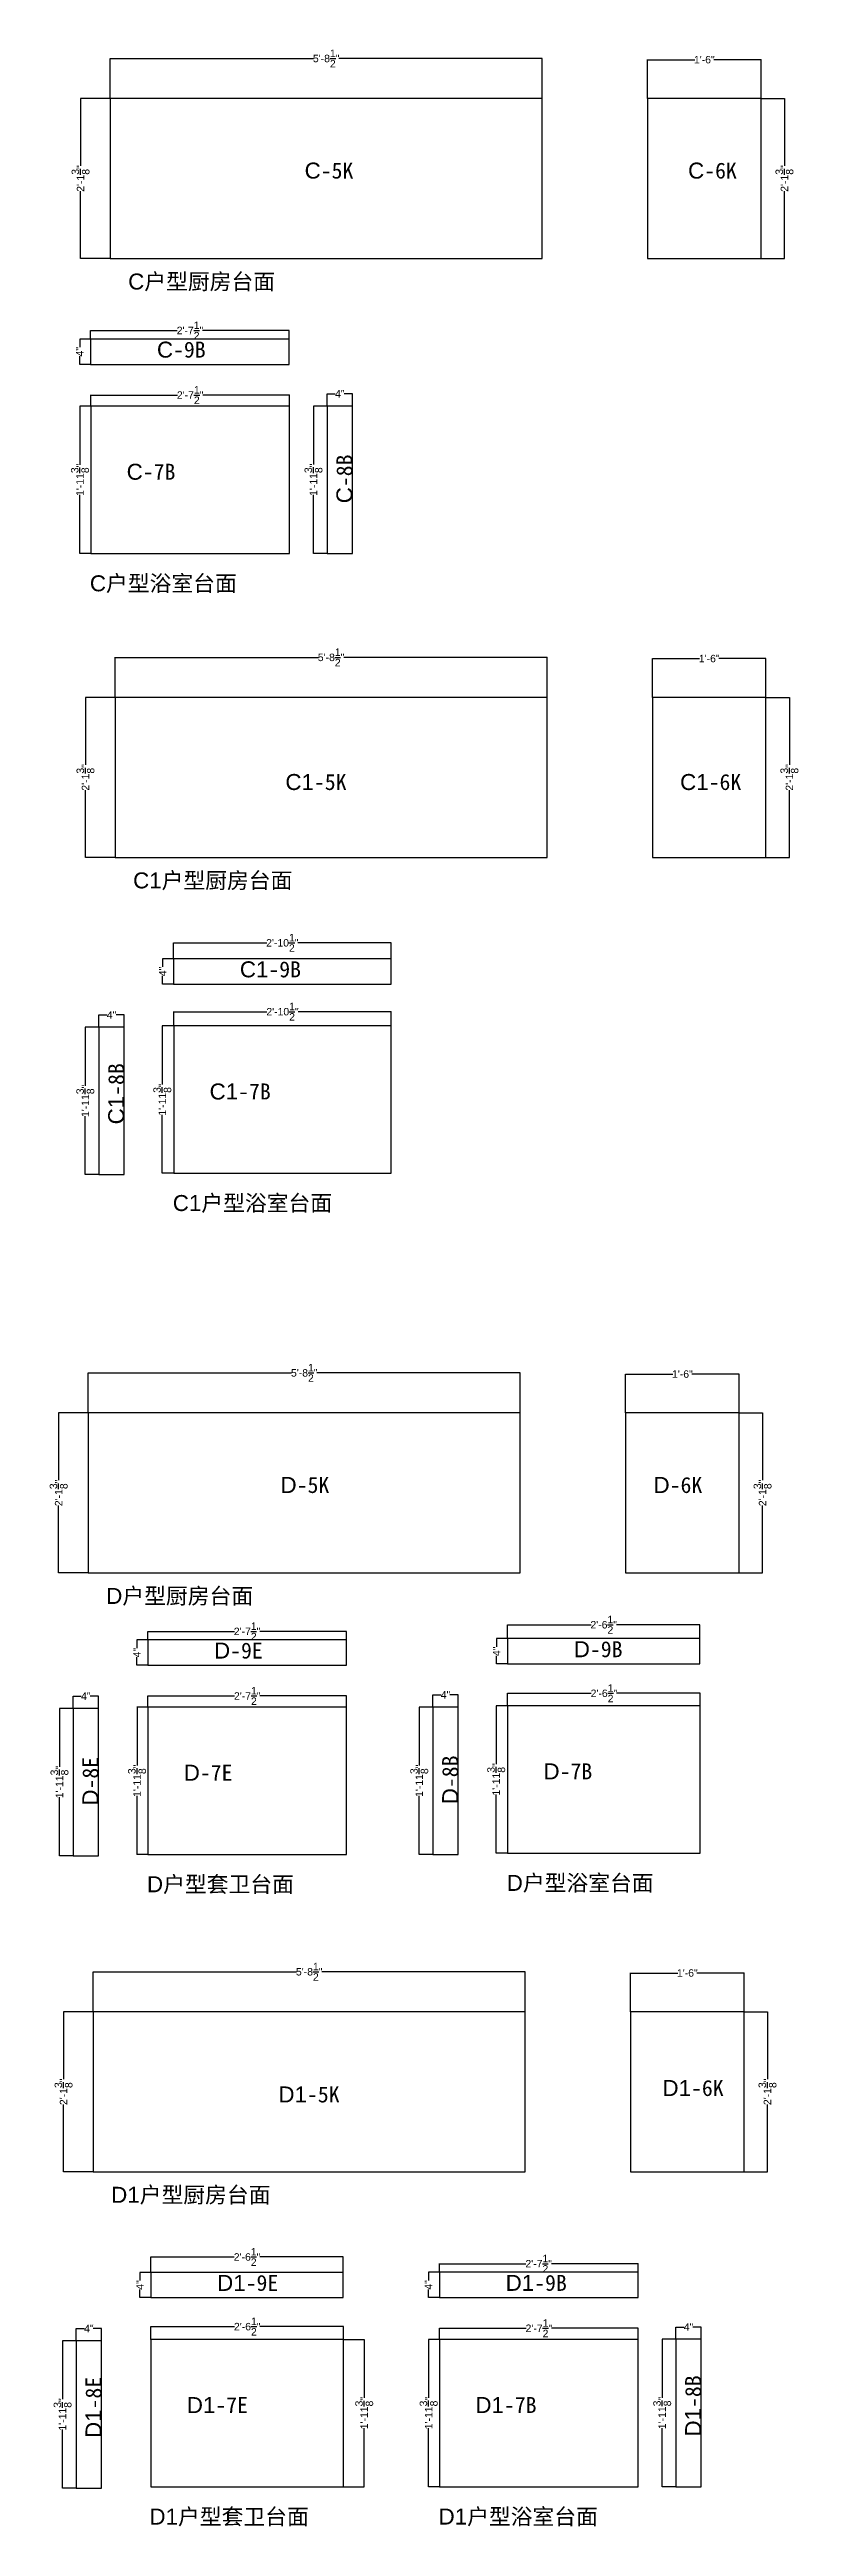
# Model space of a CAD drawing. Header units: inches. Extents: x -997106 to 39633, y -30199 to 1961.
# Drawn here: x 8151 to 11166, y -23410 to -13432 of the extents above; entities that cross this region are included whole.
import ezdxf

# ---------------------------------------------------------------- set-up
doc = ezdxf.new("R2010")
doc.units = ezdxf.units.IN
doc.header["$MEASUREMENT"] = 0
doc.layers.get('Defpoints').update_dxf_attribs({"color": 3})
doc.layers.add('编号', color=10, linetype='Continuous', plot=False)
doc.styles.get("Standard").update_dxf_attribs({"font": 'arial.ttf'})
doc.dimstyles.get("Standard").update_dxf_attribs({"dimtxt": 30, "dimasz": 1, "dimexe": 0.18, "dimexo": 0.0625, "dimgap": 0.09, "dimtad": 0, "dimtoh": 1, "dimdec": 4, "dimlfac": 0.03937, "dimzin": 0, "dimdsep": 46, "dimlunit": 4, "dimtxsty": 'Standard', "dimblk": 'ARCHTICK', "dimcen": 1, "dimadec": 0, "dimazin": 0, "dimtfac": 1, "dimtdec": 4, "dimtix": 1, "dimtofl": 0, "dimtmove": 2, "dimatfit": 3, "dimldrblk": 'ARCHTICK', "dimfxl": 1, "dimtolj": 1, "dimtzin": 0, "dimarcsym": 0})

msp = doc.modelspace()

# ---------------------------------------------------------------- texts
at = {"char_height": 64.3508622, "attachment_point": 1}
for s, insert in [('C{\\fSimSun|b0|i0|c134|p2;户型厨房台面}', (8467.22323, -14334.46158)), ('C{\\fSimSun|b0|i0|c134|p2;户型浴室台面}', (8313.01712, -15550.25964)), ('C1{\\fSimSun|b0|i0|c134|p2;户型厨房台面}', (8487.09064, -16747.10797)), ('C1{\\fSimSun|b0|i0|c134|p2;户型浴室台面}', (8646.85307, -18046.75694)), ('D{\\fSimSun|b0|i0|c134|p2;户型厨房台面}', (8378.95583, -19629.49592)), ('D{\\fSimSun|b0|i0|c134|p2;户型套卫台面}', (8542.9299, -20791.04915)), ('D{\\fSimSun|b0|i0|c134|p2;户型浴室台面}', (9991.4574, -20785.62256)), ('D1{\\fSimSun|b0|i0|c134|p2;户型厨房台面}', (8398.82324, -22042.14231)), ('D1{\\fSimSun|b0|i0|c134|p2;户型套卫台面}', (8552.90542, -23338.50585)), ('D1{\\fSimSun|b0|i0|c134|p2;户型浴室台面}', (9717.10355, -23338.28511))]:
    msp.add_mtext(s, dxfattribs=dict(at, insert=insert))
at = {"layer": '编号', "char_height": 64.3508622, "attachment_point": 1}
for s, insert in [('C{\\fSimSun|b0|i0|c134|p2;-5K}', (9177.69031, -13887.57861)), ('C{\\fSimSun|b0|i0|c134|p2;-6K}', (10721.75432, -13887.57861)), ('C{\\fSimSun|b0|i0|c134|p2;-9B}', (8583.09862, -14608.85729)), ('C{\\fSimSun|b0|i0|c134|p2;-7B}', (8461.16656, -15100.92854)), ('C1{\\fSimSun|b0|i0|c134|p2;-5K}', (9100.27361, -16350.69011)), ('C1{\\fSimSun|b0|i0|c134|p2;-6K}', (10689.59903, -16350.69011)), ('C1{\\fSimSun|b0|i0|c134|p2;-9B}', (8916.93457, -17105.35459)), ('C1{\\fSimSun|b0|i0|c134|p2;-7B}', (8795.00252, -17597.42585)), ('D{\\fSimSun|b0|i0|c134|p2;-5K}', (9080.77368, -19182.61295)), ('D{\\fSimSun|b0|i0|c134|p2;-6K}', (10582.68746, -19182.61295)), ('D{\\fSimSun|b0|i0|c134|p2;-9E}', (8813.01139, -19849.6468)), ('D{\\fSimSun|b0|i0|c134|p2;-9B}', (10261.5389, -19844.22021)), ('D{\\fSimSun|b0|i0|c134|p2;-7E}', (8691.07934, -20341.71805)), ('D{\\fSimSun|b0|i0|c134|p2;-7B}', (10139.60685, -20336.29147)), ('D1{\\fSimSun|b0|i0|c134|p2;-5K}', (9072.15059, -21637.72508)), ('D1{\\fSimSun|b0|i0|c134|p2;-6K}', (10618.6864, -21611.99738)), ('D1{\\fSimSun|b0|i0|c134|p2;-9E}', (8825.39154, -22397.1035)), ('D1{\\fSimSun|b0|i0|c134|p2;-9B}', (9987.18505, -22396.88276)), ('D1{\\fSimSun|b0|i0|c134|p2;-7E}', (8703.45949, -22889.17476)), ('D1{\\fSimSun|b0|i0|c134|p2;-7B}', (9865.253, -22888.95402))]:
    msp.add_mtext(s, dxfattribs=dict(at, insert=insert))
at = {"layer": '编号', "char_height": 64.3508622, "attachment_point": 1, "rotation": 90}
for s, insert in [('C{\\fSimSun|b0|i0|c134|p2;-8B}', (9305.71401, -15259.96561)), ('C1{\\fSimSun|b0|i0|c134|p2;-8B}', (8386.88642, -17762.12089)), ('D{\\fSimSun|b0|i0|c134|p2;-8E}', (8282.96324, -20506.4131)), ('D{\\fSimSun|b0|i0|c134|p2;-8B}', (9731.49075, -20500.98652)), ('D1{\\fSimSun|b0|i0|c134|p2;-8E}', (8295.34339, -23053.8698)), ('D1{\\fSimSun|b0|i0|c134|p2;-8B}', (10709.80044, -23047.99109))]:
    msp.add_mtext(s, dxfattribs=dict(at, insert=insert))

# ---------------------------------------------------------------- blocks, each defined once
blk = doc.blocks.new('_ArchTick')
at = {"color": 0, "linetype": 'ByBlock', "const_width": 0.15}
blk.add_lwpolyline([(-0.5, -0.5), (0.5, 0.5)], dxfattribs=at)
blk = doc.blocks.new('*D356')
at = {"color": 0, "lineweight": -2, "transparency": 16777216}
for p, q in [((8306.2, -18924.2), (8306.2, -18763)), ((8306.2, -18763.2), (9125.3, -18763.2)), ((10046.2, -18763.2), (9227.1, -18763.2)), ((10046.2, -18924.2), (10046.2, -18763))]:
    blk.add_line(p, q, dxfattribs=at)
at = {"layer": 'Defpoints', "color": 0, "transparency": 16777216}
for p in [(10046.2, -18763.2), (8306.2, -18924.2), (10046.2, -18924.2)]:
    blk.add_point(p, dxfattribs=at)
at = {"color": 0, "lineweight": -2, "transparency": 16777216, "rotation": 180}
blk.add_blockref('_ArchTick', (8306.2, -18763.2), dxfattribs=at)
at = {"color": 0, "lineweight": -2, "transparency": 16777216}
blk.add_blockref('_ArchTick', (10046.2, -18763.2), dxfattribs=at)
at = {"color": 0, "transparency": 16777216, "insert": (9176.2, -18763.2), "char_height": 30, "attachment_point": 5}
blk.add_mtext('\\A1;5\'-8{\\H1x;\\S1/2;}"', dxfattribs=at)
blk = doc.blocks.new('*D357')
at = {"color": 0, "lineweight": -2, "transparency": 16777216}
for p, q in [((8306.1, -18924.2), (8187, -18924.2)), ((8187.2, -18924.2), (8187.2, -19195.6)), ((8187.2, -19569.2), (8187.2, -19297.8)), ((8306.1, -19569.2), (8187, -19569.2))]:
    blk.add_line(p, q, dxfattribs=at)
at = {"layer": 'Defpoints', "color": 0, "transparency": 16777216}
for p in [(8306.2, -18924.2), (8187.2, -19569.2), (8306.2, -19569.2)]:
    blk.add_point(p, dxfattribs=at)
at = {"color": 0, "lineweight": -2, "transparency": 16777216}
for p, rotation in [((8187.2, -18924.2), 90), ((8187.2, -19569.2), 270)]:
    blk.add_blockref('_ArchTick', p, dxfattribs=dict(at, rotation=rotation))
at = {"color": 0, "transparency": 16777216, "insert": (8187.2, -19246.7), "char_height": 30, "attachment_point": 5, "rotation": 90}
blk.add_mtext('\\A1;2\'-1{\\H1x;\\S3/8;}"', dxfattribs=at)
blk = doc.blocks.new('*D358')
at = {"color": 0, "lineweight": -2, "transparency": 16777216}
for p, q in [((10470.3, -18924.2), (10470.3, -18767.9)), ((10470.3, -18768.1), (10660.3, -18768.1)), ((10927.3, -18768.1), (10737.4, -18768.1)), ((10927.3, -18924.2), (10927.3, -18767.9))]:
    blk.add_line(p, q, dxfattribs=at)
at = {"layer": 'Defpoints', "color": 0, "transparency": 16777216}
for p in [(10927.3, -18768.1), (10470.3, -18924.2), (10927.3, -18924.2)]:
    blk.add_point(p, dxfattribs=at)
at = {"color": 0, "lineweight": -2, "transparency": 16777216, "rotation": 180}
blk.add_blockref('_ArchTick', (10470.3, -18768.1), dxfattribs=at)
at = {"color": 0, "lineweight": -2, "transparency": 16777216}
blk.add_blockref('_ArchTick', (10927.3, -18768.1), dxfattribs=at)
at = {"color": 0, "transparency": 16777216, "insert": (10698.8, -18768.1), "char_height": 30, "attachment_point": 5}
blk.add_mtext('\\A1;1\'-6"', dxfattribs=at)
blk = doc.blocks.new('*D359')
at = {"color": 0, "lineweight": -2, "transparency": 16777216}
for p, q in [((10927.4, -18924.2), (11021.7, -18924.2)), ((11021.6, -18924.2), (11021.6, -19195.6)), ((11021.6, -19569.2), (11021.6, -19297.8)), ((10927.4, -19569.2), (11021.7, -19569.2))]:
    blk.add_line(p, q, dxfattribs=at)
at = {"layer": 'Defpoints', "color": 0, "transparency": 16777216}
for p in [(10927.3, -18924.2), (10927.3, -19569.2), (11021.6, -19569.2)]:
    blk.add_point(p, dxfattribs=at)
at = {"color": 0, "lineweight": -2, "transparency": 16777216}
for p, rotation in [((11021.6, -18924.2), 90), ((11021.6, -19569.2), 270)]:
    blk.add_blockref('_ArchTick', p, dxfattribs=dict(at, rotation=rotation))
at = {"color": 0, "transparency": 16777216, "insert": (11021.6, -19246.7), "char_height": 30, "attachment_point": 5, "rotation": 90}
blk.add_mtext('\\A1;2\'-1{\\H1x;\\S3/8;}"', dxfattribs=at)
blk = doc.blocks.new('*D396')
at = {"color": 0, "lineweight": -2, "transparency": 16777216}
for p, q in [((8326.1, -21336.8), (8326.1, -21175.6)), ((8326.1, -21175.8), (9145.2, -21175.8)), ((10066.1, -21175.8), (9247, -21175.8)), ((10066.1, -21336.8), (10066.1, -21175.6))]:
    blk.add_line(p, q, dxfattribs=at)
at = {"layer": 'Defpoints', "color": 0, "transparency": 16777216}
for p in [(10066.1, -21175.8), (8326.1, -21336.9), (10066.1, -21336.9)]:
    blk.add_point(p, dxfattribs=at)
at = {"color": 0, "lineweight": -2, "transparency": 16777216, "rotation": 180}
blk.add_blockref('_ArchTick', (8326.1, -21175.8), dxfattribs=at)
at = {"color": 0, "lineweight": -2, "transparency": 16777216}
blk.add_blockref('_ArchTick', (10066.1, -21175.8), dxfattribs=at)
at = {"color": 0, "transparency": 16777216, "insert": (9196.1, -21175.8), "char_height": 30, "attachment_point": 5}
blk.add_mtext('\\A1;5\'-8{\\H1x;\\S1/2;}"', dxfattribs=at)
blk = doc.blocks.new('*D397')
at = {"color": 0, "lineweight": -2, "transparency": 16777216}
for p, q in [((8326, -21336.9), (8206.9, -21336.9)), ((8207, -21336.9), (8207, -21608.3)), ((8207, -21981.9), (8207, -21710.5)), ((8326, -21981.9), (8206.9, -21981.9))]:
    blk.add_line(p, q, dxfattribs=at)
at = {"layer": 'Defpoints', "color": 0, "transparency": 16777216}
for p in [(8326.1, -21336.9), (8207, -21981.9), (8326.1, -21981.9)]:
    blk.add_point(p, dxfattribs=at)
at = {"color": 0, "lineweight": -2, "transparency": 16777216}
for p, rotation in [((8207, -21336.9), 90), ((8207, -21981.9), 270)]:
    blk.add_blockref('_ArchTick', p, dxfattribs=dict(at, rotation=rotation))
at = {"color": 0, "transparency": 16777216, "insert": (8207, -21659.4), "char_height": 30, "attachment_point": 5, "rotation": 90}
blk.add_mtext('\\A1;2\'-1{\\H1x;\\S3/8;}"', dxfattribs=at)
blk = doc.blocks.new('*D398')
at = {"color": 0, "lineweight": -2, "transparency": 16777216}
for p, q in [((10490.2, -21336.8), (10490.2, -21180.6)), ((10490.2, -21180.8), (10680.1, -21180.8)), ((10947.2, -21180.8), (10757.2, -21180.8)), ((10947.2, -21336.8), (10947.2, -21180.6))]:
    blk.add_line(p, q, dxfattribs=at)
at = {"layer": 'Defpoints', "color": 0, "transparency": 16777216}
for p in [(10947.2, -21180.8), (10490.2, -21336.9), (10947.2, -21336.9)]:
    blk.add_point(p, dxfattribs=at)
at = {"color": 0, "lineweight": -2, "transparency": 16777216, "rotation": 180}
blk.add_blockref('_ArchTick', (10490.2, -21180.8), dxfattribs=at)
at = {"color": 0, "lineweight": -2, "transparency": 16777216}
blk.add_blockref('_ArchTick', (10947.2, -21180.8), dxfattribs=at)
at = {"color": 0, "transparency": 16777216, "insert": (10718.7, -21180.8), "char_height": 30, "attachment_point": 5}
blk.add_mtext('\\A1;1\'-6"', dxfattribs=at)
blk = doc.blocks.new('*D399')
at = {"color": 0, "lineweight": -2, "transparency": 16777216}
for p, q in [((10947.2, -21336.9), (11041.6, -21336.9)), ((11041.4, -21336.9), (11041.4, -21608.3)), ((11041.4, -21981.9), (11041.4, -21710.5)), ((10947.2, -21981.9), (11041.6, -21981.9))]:
    blk.add_line(p, q, dxfattribs=at)
at = {"layer": 'Defpoints', "color": 0, "transparency": 16777216}
for p in [(10947.2, -21336.9), (10947.2, -21981.9), (11041.4, -21981.9)]:
    blk.add_point(p, dxfattribs=at)
at = {"color": 0, "lineweight": -2, "transparency": 16777216}
for p, rotation in [((11041.4, -21336.9), 90), ((11041.4, -21981.9), 270)]:
    blk.add_blockref('_ArchTick', p, dxfattribs=dict(at, rotation=rotation))
at = {"color": 0, "transparency": 16777216, "insert": (11041.4, -21659.4), "char_height": 30, "attachment_point": 5, "rotation": 90}
blk.add_mtext('\\A1;2\'-1{\\H1x;\\S3/8;}"', dxfattribs=at)
blk = doc.blocks.new('*D610')
at = {"color": 0, "lineweight": -2, "transparency": 16777216}
for p, q in [((8559.1, -22656.7), (8559.1, -22605.1)), ((8559.1, -22605.3), (8895.5, -22605.3)), ((9334.1, -22605.3), (8997.8, -22605.3)), ((9334.1, -22656.7), (9334.1, -22605.1))]:
    blk.add_line(p, q, dxfattribs=at)
at = {"layer": 'Defpoints', "color": 0, "transparency": 16777216}
for p in [(9334.1, -22605.3), (8559.1, -22656.8), (9334.1, -22656.8)]:
    blk.add_point(p, dxfattribs=at)
at = {"color": 0, "lineweight": -2, "transparency": 16777216, "rotation": 180}
blk.add_blockref('_ArchTick', (8559.1, -22605.3), dxfattribs=at)
at = {"color": 0, "lineweight": -2, "transparency": 16777216}
blk.add_blockref('_ArchTick', (9334.1, -22605.3), dxfattribs=at)
at = {"color": 0, "transparency": 16777216, "insert": (8946.6, -22605.3), "char_height": 30, "attachment_point": 5}
blk.add_mtext('\\A1;2\'-6{\\H1x;\\S1/2;}"', dxfattribs=at)
blk = doc.blocks.new('*D611')
at = {"color": 0, "lineweight": -2, "transparency": 16777216}
for p, q in [((9334.2, -22656.8), (9417.8, -22656.8)), ((9417.7, -22656.8), (9417.7, -22892.7)), ((9417.7, -23250.8), (9417.7, -23014.9)), ((9334.2, -23250.8), (9417.8, -23250.8))]:
    blk.add_line(p, q, dxfattribs=at)
at = {"layer": 'Defpoints', "color": 0, "transparency": 16777216}
for p in [(9334.1, -22656.8), (9334.1, -23250.8), (9417.7, -23250.8)]:
    blk.add_point(p, dxfattribs=at)
at = {"color": 0, "lineweight": -2, "transparency": 16777216}
for p, rotation in [((9417.7, -22656.8), 90), ((9417.7, -23250.8), 270)]:
    blk.add_blockref('_ArchTick', p, dxfattribs=dict(at, rotation=rotation))
at = {"color": 0, "transparency": 16777216, "insert": (9417.7, -22953.8), "char_height": 30, "attachment_point": 5, "rotation": 90}
blk.add_mtext('\\A1;1\'-11{\\H1x;\\S3/8;}"', dxfattribs=at)
blk = doc.blocks.new('*D612')
at = {"color": 0, "lineweight": -2, "transparency": 16777216}
for p, q in [((8257.9, -22662.2), (8202.8, -22662.2)), ((8203, -22662.2), (8203, -22898.1)), ((8203, -23256.2), (8203, -23020.3)), ((8257.9, -23256.2), (8202.8, -23256.2))]:
    blk.add_line(p, q, dxfattribs=at)
at = {"layer": 'Defpoints', "color": 0, "transparency": 16777216}
for p in [(8258, -22662.2), (8203, -23256.2), (8258, -23256.2)]:
    blk.add_point(p, dxfattribs=at)
at = {"color": 0, "lineweight": -2, "transparency": 16777216}
for p, rotation in [((8203, -22662.2), 90), ((8203, -23256.2), 270)]:
    blk.add_blockref('_ArchTick', p, dxfattribs=dict(at, rotation=rotation))
at = {"color": 0, "transparency": 16777216, "insert": (8203, -22959.2), "char_height": 30, "attachment_point": 5, "rotation": 90}
blk.add_mtext('\\A1;1\'-11{\\H1x;\\S3/8;}"', dxfattribs=at)
blk = doc.blocks.new('*D613')
at = {"color": 0, "lineweight": -2, "transparency": 16777216}
for p, q in [((8258, -22662.1), (8258, -22612.9)), ((8258, -22613.1), (8291, -22613.1)), ((8360, -22613.1), (8326.9, -22613.1)), ((8360, -22662.1), (8360, -22612.9))]:
    blk.add_line(p, q, dxfattribs=at)
at = {"layer": 'Defpoints', "color": 0, "transparency": 16777216}
for p in [(8360, -22613.1), (8258, -22662.2), (8360, -22662.2)]:
    blk.add_point(p, dxfattribs=at)
at = {"color": 0, "lineweight": -2, "transparency": 16777216, "rotation": 180}
blk.add_blockref('_ArchTick', (8258, -22613.1), dxfattribs=at)
at = {"color": 0, "lineweight": -2, "transparency": 16777216}
blk.add_blockref('_ArchTick', (8360, -22613.1), dxfattribs=at)
at = {"color": 0, "transparency": 16777216, "insert": (8309, -22613.1), "char_height": 30, "attachment_point": 5}
blk.add_mtext('\\A1;4"', dxfattribs=at)
blk = doc.blocks.new('*D614')
at = {"color": 0, "lineweight": -2, "transparency": 16777216}
for p, q in [((8558.3, -22386.7), (8514.3, -22386.7)), ((8514.5, -22386.7), (8514.5, -22419.7)), ((8558.3, -22488.7), (8514.3, -22488.7)), ((8514.5, -22488.7), (8514.5, -22455.6))]:
    blk.add_line(p, q, dxfattribs=at)
at = {"layer": 'Defpoints', "color": 0, "transparency": 16777216}
for p in [(8558.4, -22386.7), (8514.5, -22488.7), (8558.4, -22488.7)]:
    blk.add_point(p, dxfattribs=at)
at = {"color": 0, "lineweight": -2, "transparency": 16777216}
for p, rotation in [((8514.5, -22386.7), 90), ((8514.5, -22488.7), 270)]:
    blk.add_blockref('_ArchTick', p, dxfattribs=dict(at, rotation=rotation))
at = {"color": 0, "transparency": 16777216, "insert": (8514.5, -22437.7), "char_height": 30, "attachment_point": 5, "rotation": 90}
blk.add_mtext('\\A1;4"', dxfattribs=at)
blk = doc.blocks.new('*D615')
at = {"color": 0, "lineweight": -2, "transparency": 16777216}
for p, q in [((8558.4, -22386.6), (8558.4, -22324.6)), ((8558.4, -22324.7), (8894.7, -22324.7)), ((9333.4, -22324.7), (8997, -22324.7)), ((9333.4, -22386.6), (9333.4, -22324.6))]:
    blk.add_line(p, q, dxfattribs=at)
at = {"layer": 'Defpoints', "color": 0, "transparency": 16777216}
for p in [(9333.4, -22324.7), (8558.4, -22386.7), (9333.4, -22386.7)]:
    blk.add_point(p, dxfattribs=at)
at = {"color": 0, "lineweight": -2, "transparency": 16777216, "rotation": 180}
blk.add_blockref('_ArchTick', (8558.4, -22324.7), dxfattribs=at)
at = {"color": 0, "lineweight": -2, "transparency": 16777216}
blk.add_blockref('_ArchTick', (9333.4, -22324.7), dxfattribs=at)
at = {"color": 0, "transparency": 16777216, "insert": (8945.9, -22324.7), "char_height": 30, "attachment_point": 5}
blk.add_mtext('\\A1;2\'-6{\\H1x;\\S1/2;}"', dxfattribs=at)
blk = doc.blocks.new('*D676')
at = {"color": 0, "lineweight": -2, "transparency": 16777216}
for p, q in [((8245.5, -20114.7), (8190.5, -20114.7)), ((8190.6, -20114.7), (8190.6, -20350.7)), ((8190.6, -20708.7), (8190.6, -20472.8)), ((8245.5, -20708.7), (8190.5, -20708.7))]:
    blk.add_line(p, q, dxfattribs=at)
at = {"layer": 'Defpoints', "color": 0, "transparency": 16777216}
for p in [(8245.6, -20114.7), (8190.6, -20708.7), (8245.6, -20708.7)]:
    blk.add_point(p, dxfattribs=at)
at = {"color": 0, "lineweight": -2, "transparency": 16777216}
for p, rotation in [((8190.6, -20114.7), 90), ((8190.6, -20708.7), 270)]:
    blk.add_blockref('_ArchTick', p, dxfattribs=dict(at, rotation=rotation))
at = {"color": 0, "transparency": 16777216, "insert": (8190.6, -20411.7), "char_height": 30, "attachment_point": 5, "rotation": 90}
blk.add_mtext('\\A1;1\'-11{\\H1x;\\S3/8;}"', dxfattribs=at)
blk = doc.blocks.new('*D677')
at = {"color": 0, "lineweight": -2, "transparency": 16777216}
for p, q in [((8245.6, -20114.7), (8245.6, -20065.5)), ((8245.6, -20065.6), (8278.6, -20065.6)), ((8347.6, -20065.6), (8314.5, -20065.6)), ((8347.6, -20114.7), (8347.6, -20065.5))]:
    blk.add_line(p, q, dxfattribs=at)
at = {"layer": 'Defpoints', "color": 0, "transparency": 16777216}
for p in [(8245.6, -20114.7), (8347.6, -20065.6), (8347.6, -20114.7)]:
    blk.add_point(p, dxfattribs=at)
at = {"color": 0, "lineweight": -2, "transparency": 16777216, "rotation": 180}
blk.add_blockref('_ArchTick', (8245.6, -20065.6), dxfattribs=at)
at = {"color": 0, "lineweight": -2, "transparency": 16777216}
blk.add_blockref('_ArchTick', (8347.6, -20065.6), dxfattribs=at)
at = {"color": 0, "transparency": 16777216, "insert": (8296.6, -20065.6), "char_height": 30, "attachment_point": 5}
blk.add_mtext('\\A1;4"', dxfattribs=at)
blk = doc.blocks.new('*D678')
at = {"color": 0, "lineweight": -2, "transparency": 16777216}
for p, q in [((8546.7, -20109.3), (8546.7, -20064.6)), ((8546.7, -20064.8), (8895.6, -20064.8)), ((9346.7, -20064.8), (8997.9, -20064.8)), ((9346.7, -20109.3), (9346.7, -20064.6))]:
    blk.add_line(p, q, dxfattribs=at)
at = {"layer": 'Defpoints', "color": 0, "transparency": 16777216}
for p in [(8546.7, -20109.3), (9346.7, -20064.8), (9346.7, -20109.3)]:
    blk.add_point(p, dxfattribs=at)
at = {"color": 0, "lineweight": -2, "transparency": 16777216, "rotation": 180}
blk.add_blockref('_ArchTick', (8546.7, -20064.8), dxfattribs=at)
at = {"color": 0, "lineweight": -2, "transparency": 16777216}
blk.add_blockref('_ArchTick', (9346.7, -20064.8), dxfattribs=at)
at = {"color": 0, "transparency": 16777216, "insert": (8946.7, -20064.8), "char_height": 30, "attachment_point": 5}
blk.add_mtext('\\A1;2\'-7{\\H1x;\\S1/2;}"', dxfattribs=at)
blk = doc.blocks.new('*D679')
at = {"color": 0, "lineweight": -2, "transparency": 16777216}
for p, q in [((8546.7, -20109.3), (8502.7, -20109.3)), ((8502.9, -20109.3), (8502.9, -20345.2)), ((8502.9, -20703.3), (8502.9, -20467.4)), ((8546.7, -20703.3), (8502.7, -20703.3))]:
    blk.add_line(p, q, dxfattribs=at)
at = {"layer": 'Defpoints', "color": 0, "transparency": 16777216}
for p in [(8546.7, -20109.3), (8502.9, -20703.3), (8546.7, -20703.3)]:
    blk.add_point(p, dxfattribs=at)
at = {"color": 0, "lineweight": -2, "transparency": 16777216}
for p, rotation in [((8502.9, -20109.3), 90), ((8502.9, -20703.3), 270)]:
    blk.add_blockref('_ArchTick', p, dxfattribs=dict(at, rotation=rotation))
at = {"color": 0, "transparency": 16777216, "insert": (8502.9, -20406.3), "char_height": 30, "attachment_point": 5, "rotation": 90}
blk.add_mtext('\\A1;1\'-11{\\H1x;\\S3/8;}"', dxfattribs=at)
blk = doc.blocks.new('*D680')
at = {"color": 0, "lineweight": -2, "transparency": 16777216}
for p, q in [((8545.9, -19839.2), (8502.3, -19839.2)), ((8502.5, -19839.2), (8502.5, -19872.3)), ((8545.9, -19941.2), (8502.3, -19941.2)), ((8502.5, -19941.2), (8502.5, -19908.1))]:
    blk.add_line(p, q, dxfattribs=at)
at = {"layer": 'Defpoints', "color": 0, "transparency": 16777216}
for p in [(8546, -19839.2), (8502.5, -19941.2), (8546, -19941.2)]:
    blk.add_point(p, dxfattribs=at)
at = {"color": 0, "lineweight": -2, "transparency": 16777216}
for p, rotation in [((8502.5, -19839.2), 90), ((8502.5, -19941.2), 270)]:
    blk.add_blockref('_ArchTick', p, dxfattribs=dict(at, rotation=rotation))
at = {"color": 0, "transparency": 16777216, "insert": (8502.5, -19890.2), "char_height": 30, "attachment_point": 5, "rotation": 90}
blk.add_mtext('\\A1;4"', dxfattribs=at)
blk = doc.blocks.new('*D681')
at = {"color": 0, "lineweight": -2, "transparency": 16777216}
for p, q in [((8546, -19839.1), (8546, -19804.4)), ((8546, -19804.6), (8894.8, -19804.6)), ((9346, -19804.6), (8997.2, -19804.6)), ((9346, -19839.1), (9346, -19804.4))]:
    blk.add_line(p, q, dxfattribs=at)
at = {"layer": 'Defpoints', "color": 0, "transparency": 16777216}
for p in [(8546, -19839.2), (9346, -19804.6), (9346, -19839.2)]:
    blk.add_point(p, dxfattribs=at)
at = {"color": 0, "lineweight": -2, "transparency": 16777216, "rotation": 180}
blk.add_blockref('_ArchTick', (8546, -19804.6), dxfattribs=at)
at = {"color": 0, "lineweight": -2, "transparency": 16777216}
blk.add_blockref('_ArchTick', (9346, -19804.6), dxfattribs=at)
at = {"color": 0, "transparency": 16777216, "insert": (8946, -19804.6), "char_height": 30, "attachment_point": 5}
blk.add_mtext('\\A1;2\'-7{\\H1x;\\S1/2;}"', dxfattribs=at)
blk = doc.blocks.new('*D1059')
at = {"color": 0, "lineweight": -2, "transparency": 16777216}
for p, q in [((9694, -20109.3), (9639, -20109.3)), ((9639.2, -20109.3), (9639.2, -20345.2)), ((9639.2, -20703.3), (9639.2, -20467.4)), ((9694, -20703.3), (9639, -20703.3))]:
    blk.add_line(p, q, dxfattribs=at)
at = {"layer": 'Defpoints', "color": 0, "transparency": 16777216}
for p in [(9694.1, -20109.3), (9639.2, -20703.3), (9694.1, -20703.3)]:
    blk.add_point(p, dxfattribs=at)
at = {"color": 0, "lineweight": -2, "transparency": 16777216}
for p, rotation in [((9639.2, -20109.3), 90), ((9639.2, -20703.3), 270)]:
    blk.add_blockref('_ArchTick', p, dxfattribs=dict(at, rotation=rotation))
at = {"color": 0, "transparency": 16777216, "insert": (9639.2, -20406.3), "char_height": 30, "attachment_point": 5, "rotation": 90}
blk.add_mtext('\\A1;1\'-11{\\H1x;\\S3/8;}"', dxfattribs=at)
blk = doc.blocks.new('*D1060')
at = {"color": 0, "lineweight": -2, "transparency": 16777216}
for p, q in [((9694.1, -20109.3), (9694.1, -20060)), ((9694.1, -20060.2), (9727.2, -20060.2)), ((9796.1, -20060.2), (9763, -20060.2)), ((9796.1, -20109.3), (9796.1, -20060))]:
    blk.add_line(p, q, dxfattribs=at)
at = {"layer": 'Defpoints', "color": 0, "transparency": 16777216}
for p in [(9694.1, -20109.3), (9796.1, -20060.2), (9796.1, -20109.3)]:
    blk.add_point(p, dxfattribs=at)
at = {"color": 0, "lineweight": -2, "transparency": 16777216, "rotation": 180}
blk.add_blockref('_ArchTick', (9694.1, -20060.2), dxfattribs=at)
at = {"color": 0, "lineweight": -2, "transparency": 16777216}
blk.add_blockref('_ArchTick', (9796.1, -20060.2), dxfattribs=at)
at = {"color": 0, "transparency": 16777216, "insert": (9745.1, -20060.2), "char_height": 30, "attachment_point": 5}
blk.add_mtext('\\A1;4"', dxfattribs=at)
blk = doc.blocks.new('*D1058')
at = {"color": 0, "lineweight": -2, "transparency": 16777216}
for p, q in [((9994.5, -19833.8), (9950.5, -19833.8)), ((9950.6, -19833.8), (9950.6, -19866.8)), ((9994.5, -19935.8), (9950.5, -19935.8)), ((9950.6, -19935.8), (9950.6, -19902.7))]:
    blk.add_line(p, q, dxfattribs=at)
at = {"layer": 'Defpoints', "color": 0, "transparency": 16777216}
for p in [(9994.5, -19833.8), (9950.6, -19935.8), (9994.5, -19935.8)]:
    blk.add_point(p, dxfattribs=at)
at = {"color": 0, "lineweight": -2, "transparency": 16777216}
for p, rotation in [((9950.6, -19833.8), 90), ((9950.6, -19935.8), 270)]:
    blk.add_blockref('_ArchTick', p, dxfattribs=dict(at, rotation=rotation))
at = {"color": 0, "transparency": 16777216, "insert": (9950.6, -19884.8), "char_height": 30, "attachment_point": 5, "rotation": 90}
blk.add_mtext('\\A1;4"', dxfattribs=at)
blk = doc.blocks.new('*D1061')
at = {"color": 0, "lineweight": -2, "transparency": 16777216}
for p, q in [((9994.5, -19832.1), (9994.5, -19777.7)), ((9994.5, -19777.9), (10330.9, -19777.9)), ((10769.5, -19777.9), (10433.2, -19777.9)), ((10769.5, -19833.7), (10769.5, -19777.7))]:
    blk.add_line(p, q, dxfattribs=at)
at = {"layer": 'Defpoints', "color": 0, "transparency": 16777216}
for p in [(9994.5, -19832.1), (10769.5, -19777.9), (10769.5, -19833.8)]:
    blk.add_point(p, dxfattribs=at)
at = {"color": 0, "lineweight": -2, "transparency": 16777216, "rotation": 180}
blk.add_blockref('_ArchTick', (9994.5, -19777.9), dxfattribs=at)
at = {"color": 0, "lineweight": -2, "transparency": 16777216}
blk.add_blockref('_ArchTick', (10769.5, -19777.9), dxfattribs=at)
at = {"color": 0, "transparency": 16777216, "insert": (10382, -19777.9), "char_height": 30, "attachment_point": 5}
blk.add_mtext('\\A1;2\'-6{\\H1x;\\S1/2;}"', dxfattribs=at)
blk = doc.blocks.new('*D1062')
at = {"color": 0, "lineweight": -2, "transparency": 16777216}
for p, q in [((9995.3, -20103.8), (9995.3, -20053.9)), ((9995.3, -20054.1), (10331.6, -20054.1)), ((10770.3, -20054.1), (10433.9, -20054.1)), ((10770.3, -20103.8), (10770.3, -20053.9))]:
    blk.add_line(p, q, dxfattribs=at)
at = {"layer": 'Defpoints', "color": 0, "transparency": 16777216}
for p in [(10770.3, -20054.1), (9995.3, -20103.9), (10770.3, -20103.9)]:
    blk.add_point(p, dxfattribs=at)
at = {"color": 0, "lineweight": -2, "transparency": 16777216, "rotation": 180}
blk.add_blockref('_ArchTick', (9995.3, -20054.1), dxfattribs=at)
at = {"color": 0, "lineweight": -2, "transparency": 16777216}
blk.add_blockref('_ArchTick', (10770.3, -20054.1), dxfattribs=at)
at = {"color": 0, "transparency": 16777216, "insert": (10382.8, -20054.1), "char_height": 30, "attachment_point": 5}
blk.add_mtext('\\A1;2\'-6{\\H1x;\\S1/2;}"', dxfattribs=at)
blk = doc.blocks.new('*D1063')
at = {"color": 0, "lineweight": -2, "transparency": 16777216}
for p, q in [((9995.2, -20103.9), (9948.9, -20103.9)), ((9949.1, -20103.9), (9949.1, -20339.8)), ((9949.1, -20697.9), (9949.1, -20462)), ((9995.2, -20697.9), (9948.9, -20697.9))]:
    blk.add_line(p, q, dxfattribs=at)
at = {"layer": 'Defpoints', "color": 0, "transparency": 16777216}
for p in [(9995.3, -20103.9), (9949.1, -20697.9), (9995.3, -20697.9)]:
    blk.add_point(p, dxfattribs=at)
at = {"color": 0, "lineweight": -2, "transparency": 16777216}
for p, rotation in [((9949.1, -20103.9), 90), ((9949.1, -20697.9), 270)]:
    blk.add_blockref('_ArchTick', p, dxfattribs=dict(at, rotation=rotation))
at = {"color": 0, "transparency": 16777216, "insert": (9949.1, -20400.9), "char_height": 30, "attachment_point": 5, "rotation": 90}
blk.add_mtext('\\A1;1\'-11{\\H1x;\\S3/8;}"', dxfattribs=at)
blk = doc.blocks.new('*D1322')
at = {"color": 0, "lineweight": -2, "transparency": 16777216}
for p, q in [((10672.4, -22656.3), (10617.3, -22656.3)), ((10617.5, -22656.3), (10617.5, -22892.2)), ((10617.5, -23250.3), (10617.5, -23014.4)), ((10672.4, -23250.3), (10617.3, -23250.3))]:
    blk.add_line(p, q, dxfattribs=at)
at = {"layer": 'Defpoints', "color": 0, "transparency": 16777216}
for p in [(10672.4, -22656.3), (10617.5, -23250.3), (10672.4, -23250.3)]:
    blk.add_point(p, dxfattribs=at)
at = {"color": 0, "lineweight": -2, "transparency": 16777216}
for p, rotation in [((10617.5, -22656.3), 90), ((10617.5, -23250.3), 270)]:
    blk.add_blockref('_ArchTick', p, dxfattribs=dict(at, rotation=rotation))
at = {"color": 0, "transparency": 16777216, "insert": (10617.5, -22953.3), "char_height": 30, "attachment_point": 5, "rotation": 90}
blk.add_mtext('\\A1;1\'-11{\\H1x;\\S3/8;}"', dxfattribs=at)
blk = doc.blocks.new('*D1323')
at = {"color": 0, "lineweight": -2, "transparency": 16777216}
for p, q in [((10672.4, -22656.3), (10672.4, -22607)), ((10672.4, -22607.2), (10705.5, -22607.2)), ((10774.4, -22607.2), (10741.3, -22607.2)), ((10774.4, -22656.3), (10774.4, -22607))]:
    blk.add_line(p, q, dxfattribs=at)
at = {"layer": 'Defpoints', "color": 0, "transparency": 16777216}
for p in [(10774.4, -22607.2), (10672.4, -22656.3), (10774.4, -22656.3)]:
    blk.add_point(p, dxfattribs=at)
at = {"color": 0, "lineweight": -2, "transparency": 16777216, "rotation": 180}
blk.add_blockref('_ArchTick', (10672.4, -22607.2), dxfattribs=at)
at = {"color": 0, "lineweight": -2, "transparency": 16777216}
blk.add_blockref('_ArchTick', (10774.4, -22607.2), dxfattribs=at)
at = {"color": 0, "transparency": 16777216, "insert": (10723.4, -22607.2), "char_height": 30, "attachment_point": 5}
blk.add_mtext('\\A1;4"', dxfattribs=at)
blk = doc.blocks.new('*D1324')
at = {"color": 0, "lineweight": -2, "transparency": 16777216}
for p, q in [((9720.9, -22656.5), (9720.9, -22611.8)), ((9720.9, -22612), (10069.8, -22612)), ((10520.9, -22612), (10172.1, -22612)), ((10520.9, -22656.5), (10520.9, -22611.8))]:
    blk.add_line(p, q, dxfattribs=at)
at = {"layer": 'Defpoints', "color": 0, "transparency": 16777216}
for p in [(10520.9, -22612), (9720.9, -22656.6), (10520.9, -22656.6)]:
    blk.add_point(p, dxfattribs=at)
at = {"color": 0, "lineweight": -2, "transparency": 16777216, "rotation": 180}
blk.add_blockref('_ArchTick', (9720.9, -22612), dxfattribs=at)
at = {"color": 0, "lineweight": -2, "transparency": 16777216}
blk.add_blockref('_ArchTick', (10520.9, -22612), dxfattribs=at)
at = {"color": 0, "transparency": 16777216, "insert": (10120.9, -22612), "char_height": 30, "attachment_point": 5}
blk.add_mtext('\\A1;2\'-7{\\H1x;\\S1/2;}"', dxfattribs=at)
blk = doc.blocks.new('*D1325')
at = {"color": 0, "lineweight": -2, "transparency": 16777216}
for p, q in [((9720.8, -22656.6), (9676.9, -22656.6)), ((9677.1, -22656.6), (9677.1, -22892.5)), ((9677.1, -23250.6), (9677.1, -23014.7)), ((9720.8, -23250.6), (9676.9, -23250.6))]:
    blk.add_line(p, q, dxfattribs=at)
at = {"layer": 'Defpoints', "color": 0, "transparency": 16777216}
for p in [(9720.9, -22656.6), (9677.1, -23250.6), (9720.9, -23250.6)]:
    blk.add_point(p, dxfattribs=at)
at = {"color": 0, "lineweight": -2, "transparency": 16777216}
for p, rotation in [((9677.1, -22656.6), 90), ((9677.1, -23250.6), 270)]:
    blk.add_blockref('_ArchTick', p, dxfattribs=dict(at, rotation=rotation))
at = {"color": 0, "transparency": 16777216, "insert": (9677.1, -22953.6), "char_height": 30, "attachment_point": 5, "rotation": 90}
blk.add_mtext('\\A1;1\'-11{\\H1x;\\S3/8;}"', dxfattribs=at)
blk = doc.blocks.new('*D1326')
at = {"color": 0, "lineweight": -2, "transparency": 16777216}
for p, q in [((9720.1, -22386.4), (9676.5, -22386.4)), ((9676.6, -22386.4), (9676.6, -22419.5)), ((9720.1, -22488.4), (9676.5, -22488.4)), ((9676.6, -22488.4), (9676.6, -22455.4))]:
    blk.add_line(p, q, dxfattribs=at)
at = {"layer": 'Defpoints', "color": 0, "transparency": 16777216}
for p in [(9720.2, -22386.4), (9676.6, -22488.4), (9720.2, -22488.4)]:
    blk.add_point(p, dxfattribs=at)
at = {"color": 0, "lineweight": -2, "transparency": 16777216}
for p, rotation in [((9676.6, -22386.4), 90), ((9676.6, -22488.4), 270)]:
    blk.add_blockref('_ArchTick', p, dxfattribs=dict(at, rotation=rotation))
at = {"color": 0, "transparency": 16777216, "insert": (9676.6, -22437.4), "char_height": 30, "attachment_point": 5, "rotation": 90}
blk.add_mtext('\\A1;4"', dxfattribs=at)
blk = doc.blocks.new('*D1327')
at = {"color": 0, "lineweight": -2, "transparency": 16777216}
for p, q in [((9720.2, -22386.4), (9720.2, -22351.6)), ((9720.2, -22351.8), (10069, -22351.8)), ((10520.2, -22351.8), (10171.3, -22351.8)), ((10520.2, -22386.4), (10520.2, -22351.6))]:
    blk.add_line(p, q, dxfattribs=at)
at = {"layer": 'Defpoints', "color": 0, "transparency": 16777216}
for p in [(9720.2, -22386.4), (10520.2, -22351.8), (10520.2, -22386.4)]:
    blk.add_point(p, dxfattribs=at)
at = {"color": 0, "lineweight": -2, "transparency": 16777216, "rotation": 180}
blk.add_blockref('_ArchTick', (9720.2, -22351.8), dxfattribs=at)
at = {"color": 0, "lineweight": -2, "transparency": 16777216}
blk.add_blockref('_ArchTick', (10520.2, -22351.8), dxfattribs=at)
at = {"color": 0, "transparency": 16777216, "insert": (10120.2, -22351.8), "char_height": 30, "attachment_point": 5}
blk.add_mtext('\\A1;2\'-7{\\H1x;\\S1/2;}"', dxfattribs=at)
blk = doc.blocks.new('*D266')
at = {"color": 0, "lineweight": -2, "transparency": 16777216}
for p, q in [((8394.5, -13629.1), (8394.5, -13468)), ((8394.5, -13468.1), (9213.6, -13468.1)), ((10134.5, -13468.1), (9315.4, -13468.1)), ((10134.5, -13629.1), (10134.5, -13468))]:
    blk.add_line(p, q, dxfattribs=at)
at = {"layer": 'Defpoints', "color": 0, "transparency": 16777216}
for p in [(10134.5, -13468.1), (8394.5, -13629.2), (10134.5, -13629.2)]:
    blk.add_point(p, dxfattribs=at)
at = {"color": 0, "lineweight": -2, "transparency": 16777216, "rotation": 180}
blk.add_blockref('_ArchTick', (8394.5, -13468.1), dxfattribs=at)
at = {"color": 0, "lineweight": -2, "transparency": 16777216}
blk.add_blockref('_ArchTick', (10134.5, -13468.1), dxfattribs=at)
at = {"color": 0, "transparency": 16777216, "insert": (9264.5, -13468.1), "char_height": 30, "attachment_point": 5}
blk.add_mtext('\\A1;5\'-8{\\H1x;\\S1/2;}"', dxfattribs=at)
blk = doc.blocks.new('*D267')
at = {"color": 0, "lineweight": -2, "transparency": 16777216}
for p, q in [((8394.4, -13629.2), (8275.3, -13629.2)), ((8275.4, -13629.2), (8275.4, -13900.6)), ((8275.4, -14274.2), (8275.4, -14002.8)), ((8394.4, -14274.2), (8275.3, -14274.2))]:
    blk.add_line(p, q, dxfattribs=at)
at = {"layer": 'Defpoints', "color": 0, "transparency": 16777216}
for p in [(8394.5, -13629.2), (8275.4, -14274.2), (8394.5, -14274.2)]:
    blk.add_point(p, dxfattribs=at)
at = {"color": 0, "lineweight": -2, "transparency": 16777216}
for p, rotation in [((8275.4, -13629.2), 90), ((8275.4, -14274.2), 270)]:
    blk.add_blockref('_ArchTick', p, dxfattribs=dict(at, rotation=rotation))
at = {"color": 0, "transparency": 16777216, "insert": (8275.4, -13951.7), "char_height": 30, "attachment_point": 5, "rotation": 90}
blk.add_mtext('\\A1;2\'-1{\\H1x;\\S3/8;}"', dxfattribs=at)
blk = doc.blocks.new('*D268')
at = {"color": 0, "lineweight": -2, "transparency": 16777216}
for p, q in [((10558.6, -13629.1), (10558.6, -13472.9)), ((10558.6, -13473.1), (10748.5, -13473.1)), ((11015.6, -13473.1), (10825.6, -13473.1)), ((11015.6, -13629.1), (11015.6, -13472.9))]:
    blk.add_line(p, q, dxfattribs=at)
at = {"layer": 'Defpoints', "color": 0, "transparency": 16777216}
for p in [(11015.6, -13473.1), (10558.6, -13629.2), (11015.6, -13629.2)]:
    blk.add_point(p, dxfattribs=at)
at = {"color": 0, "lineweight": -2, "transparency": 16777216, "rotation": 180}
blk.add_blockref('_ArchTick', (10558.6, -13473.1), dxfattribs=at)
at = {"color": 0, "lineweight": -2, "transparency": 16777216}
blk.add_blockref('_ArchTick', (11015.6, -13473.1), dxfattribs=at)
at = {"color": 0, "transparency": 16777216, "insert": (10787.1, -13473.1), "char_height": 30, "attachment_point": 5}
blk.add_mtext('\\A1;1\'-6"', dxfattribs=at)
blk = doc.blocks.new('*D269')
at = {"color": 0, "lineweight": -2, "transparency": 16777216}
for p, q in [((11015.6, -13629.2), (11110, -13629.2)), ((11109.8, -13629.2), (11109.8, -13900.6)), ((11109.8, -14274.2), (11109.8, -14002.8)), ((11015.6, -14274.2), (11110, -14274.2))]:
    blk.add_line(p, q, dxfattribs=at)
at = {"layer": 'Defpoints', "color": 0, "transparency": 16777216}
for p in [(11015.6, -13629.2), (11015.6, -14274.2), (11109.8, -14274.2)]:
    blk.add_point(p, dxfattribs=at)
at = {"color": 0, "lineweight": -2, "transparency": 16777216}
for p, rotation in [((11109.8, -13629.2), 90), ((11109.8, -14274.2), 270)]:
    blk.add_blockref('_ArchTick', p, dxfattribs=dict(at, rotation=rotation))
at = {"color": 0, "transparency": 16777216, "insert": (11109.8, -13951.7), "char_height": 30, "attachment_point": 5, "rotation": 90}
blk.add_mtext('\\A1;2\'-1{\\H1x;\\S3/8;}"', dxfattribs=at)
blk = doc.blocks.new('*D310')
at = {"color": 0, "lineweight": -2, "transparency": 16777216}
for p, q in [((8414.3, -16041.8), (8414.3, -15880.6)), ((8414.3, -15880.8), (9233.4, -15880.8)), ((10154.3, -15880.8), (9335.2, -15880.8)), ((10154.3, -16041.8), (10154.3, -15880.6))]:
    blk.add_line(p, q, dxfattribs=at)
at = {"layer": 'Defpoints', "color": 0, "transparency": 16777216}
for p in [(10154.3, -15880.8), (8414.3, -16041.8), (10154.3, -16041.8)]:
    blk.add_point(p, dxfattribs=at)
at = {"color": 0, "lineweight": -2, "transparency": 16777216, "rotation": 180}
blk.add_blockref('_ArchTick', (8414.3, -15880.8), dxfattribs=at)
at = {"color": 0, "lineweight": -2, "transparency": 16777216}
blk.add_blockref('_ArchTick', (10154.3, -15880.8), dxfattribs=at)
at = {"color": 0, "transparency": 16777216, "insert": (9284.3, -15880.8), "char_height": 30, "attachment_point": 5}
blk.add_mtext('\\A1;5\'-8{\\H1x;\\S1/2;}"', dxfattribs=at)
blk = doc.blocks.new('*D311')
at = {"color": 0, "lineweight": -2, "transparency": 16777216}
for p, q in [((8414.3, -16041.8), (8295.1, -16041.8)), ((8295.3, -16041.8), (8295.3, -16313.2)), ((8295.3, -16686.8), (8295.3, -16415.4)), ((8414.3, -16686.8), (8295.1, -16686.8))]:
    blk.add_line(p, q, dxfattribs=at)
at = {"layer": 'Defpoints', "color": 0, "transparency": 16777216}
for p in [(8414.3, -16041.8), (8295.3, -16686.8), (8414.3, -16686.8)]:
    blk.add_point(p, dxfattribs=at)
at = {"color": 0, "lineweight": -2, "transparency": 16777216}
for p, rotation in [((8295.3, -16041.8), 90), ((8295.3, -16686.8), 270)]:
    blk.add_blockref('_ArchTick', p, dxfattribs=dict(at, rotation=rotation))
at = {"color": 0, "transparency": 16777216, "insert": (8295.3, -16364.3), "char_height": 30, "attachment_point": 5, "rotation": 90}
blk.add_mtext('\\A1;2\'-1{\\H1x;\\S3/8;}"', dxfattribs=at)
blk = doc.blocks.new('*D312')
at = {"color": 0, "lineweight": -2, "transparency": 16777216}
for p, q in [((10578.4, -16041.8), (10578.4, -15885.6)), ((10578.4, -15885.7), (10768.4, -15885.7)), ((11035.4, -15885.7), (10845.5, -15885.7)), ((11035.4, -16041.8), (11035.4, -15885.6))]:
    blk.add_line(p, q, dxfattribs=at)
at = {"layer": 'Defpoints', "color": 0, "transparency": 16777216}
for p in [(11035.4, -15885.7), (10578.4, -16041.8), (11035.4, -16041.8)]:
    blk.add_point(p, dxfattribs=at)
at = {"color": 0, "lineweight": -2, "transparency": 16777216, "rotation": 180}
blk.add_blockref('_ArchTick', (10578.4, -15885.7), dxfattribs=at)
at = {"color": 0, "lineweight": -2, "transparency": 16777216}
blk.add_blockref('_ArchTick', (11035.4, -15885.7), dxfattribs=at)
at = {"color": 0, "transparency": 16777216, "insert": (10806.9, -15885.7), "char_height": 30, "attachment_point": 5}
blk.add_mtext('\\A1;1\'-6"', dxfattribs=at)
blk = doc.blocks.new('*D313')
at = {"color": 0, "lineweight": -2, "transparency": 16777216}
for p, q in [((11035.5, -16041.8), (11129.9, -16041.8)), ((11129.7, -16041.8), (11129.7, -16313.2)), ((11129.7, -16686.8), (11129.7, -16415.4)), ((11035.5, -16686.8), (11129.9, -16686.8))]:
    blk.add_line(p, q, dxfattribs=at)
at = {"layer": 'Defpoints', "color": 0, "transparency": 16777216}
for p in [(11035.4, -16041.8), (11035.4, -16686.8), (11129.7, -16686.8)]:
    blk.add_point(p, dxfattribs=at)
at = {"color": 0, "lineweight": -2, "transparency": 16777216}
for p, rotation in [((11129.7, -16041.8), 90), ((11129.7, -16686.8), 270)]:
    blk.add_blockref('_ArchTick', p, dxfattribs=dict(at, rotation=rotation))
at = {"color": 0, "transparency": 16777216, "insert": (11129.7, -16364.3), "char_height": 30, "attachment_point": 5, "rotation": 90}
blk.add_mtext('\\A1;2\'-1{\\H1x;\\S3/8;}"', dxfattribs=at)
blk = doc.blocks.new('*D1250')
at = {"color": 0, "lineweight": -2, "transparency": 16777216}
for p, q in [((9268.3, -14868.3), (9213.2, -14868.3)), ((9213.4, -14868.3), (9213.4, -15104.2)), ((9213.4, -15462.3), (9213.4, -15226.4)), ((9268.3, -15462.3), (9213.2, -15462.3))]:
    blk.add_line(p, q, dxfattribs=at)
at = {"layer": 'Defpoints', "color": 0, "transparency": 16777216}
for p in [(9268.3, -14868.3), (9213.4, -15462.3), (9268.3, -15462.3)]:
    blk.add_point(p, dxfattribs=at)
at = {"color": 0, "lineweight": -2, "transparency": 16777216}
for p, rotation in [((9213.4, -14868.3), 90), ((9213.4, -15462.3), 270)]:
    blk.add_blockref('_ArchTick', p, dxfattribs=dict(at, rotation=rotation))
at = {"color": 0, "transparency": 16777216, "insert": (9213.4, -15165.3), "char_height": 30, "attachment_point": 5, "rotation": 90}
blk.add_mtext('\\A1;1\'-11{\\H1x;\\S3/8;}"', dxfattribs=at)
blk = doc.blocks.new('*D1251')
at = {"color": 0, "lineweight": -2, "transparency": 16777216}
for p, q in [((9268.3, -14868.2), (9268.3, -14819)), ((9268.3, -14819.2), (9301.4, -14819.2)), ((9370.3, -14819.2), (9337.3, -14819.2)), ((9370.3, -14868.2), (9370.3, -14819))]:
    blk.add_line(p, q, dxfattribs=at)
at = {"layer": 'Defpoints', "color": 0, "transparency": 16777216}
for p in [(9370.3, -14819.2), (9268.3, -14868.3), (9370.3, -14868.3)]:
    blk.add_point(p, dxfattribs=at)
at = {"color": 0, "lineweight": -2, "transparency": 16777216, "rotation": 180}
blk.add_blockref('_ArchTick', (9268.3, -14819.2), dxfattribs=at)
at = {"color": 0, "lineweight": -2, "transparency": 16777216}
blk.add_blockref('_ArchTick', (9370.3, -14819.2), dxfattribs=at)
at = {"color": 0, "transparency": 16777216, "insert": (9319.3, -14819.2), "char_height": 30, "attachment_point": 5}
blk.add_mtext('\\A1;4"', dxfattribs=at)
blk = doc.blocks.new('*D1252')
at = {"color": 0, "lineweight": -2, "transparency": 16777216}
for p, q in [((8316.8, -14868.5), (8316.8, -14823.8)), ((8316.8, -14824), (8665.7, -14824)), ((9116.8, -14824), (8768, -14824)), ((9116.8, -14868.5), (9116.8, -14823.8))]:
    blk.add_line(p, q, dxfattribs=at)
at = {"layer": 'Defpoints', "color": 0, "transparency": 16777216}
for p in [(9116.8, -14824), (8316.8, -14868.5), (9116.8, -14868.5)]:
    blk.add_point(p, dxfattribs=at)
at = {"color": 0, "lineweight": -2, "transparency": 16777216, "rotation": 180}
blk.add_blockref('_ArchTick', (8316.8, -14824), dxfattribs=at)
at = {"color": 0, "lineweight": -2, "transparency": 16777216}
blk.add_blockref('_ArchTick', (9116.8, -14824), dxfattribs=at)
at = {"color": 0, "transparency": 16777216, "insert": (8716.8, -14824), "char_height": 30, "attachment_point": 5}
blk.add_mtext('\\A1;2\'-7{\\H1x;\\S1/2;}"', dxfattribs=at)
blk = doc.blocks.new('*D1253')
at = {"color": 0, "lineweight": -2, "transparency": 16777216}
for p, q in [((8316.8, -14868.5), (8272.8, -14868.5)), ((8273, -14868.5), (8273, -15104.5)), ((8273, -15462.5), (8273, -15226.6)), ((8316.8, -15462.5), (8272.8, -15462.5))]:
    blk.add_line(p, q, dxfattribs=at)
at = {"layer": 'Defpoints', "color": 0, "transparency": 16777216}
for p in [(8316.8, -14868.5), (8273, -15462.5), (8316.8, -15462.5)]:
    blk.add_point(p, dxfattribs=at)
at = {"color": 0, "lineweight": -2, "transparency": 16777216}
for p, rotation in [((8273, -14868.5), 90), ((8273, -15462.5), 270)]:
    blk.add_blockref('_ArchTick', p, dxfattribs=dict(at, rotation=rotation))
at = {"color": 0, "transparency": 16777216, "insert": (8273, -15165.5), "char_height": 30, "attachment_point": 5, "rotation": 90}
blk.add_mtext('\\A1;1\'-11{\\H1x;\\S3/8;}"', dxfattribs=at)
blk = doc.blocks.new('*D1254')
at = {"color": 0, "lineweight": -2, "transparency": 16777216}
for p, q in [((8316, -14598.4), (8272.4, -14598.4)), ((8272.6, -14598.4), (8272.6, -14631.5)), ((8272.6, -14700.4), (8272.6, -14667.3)), ((8316, -14700.4), (8272.4, -14700.4))]:
    blk.add_line(p, q, dxfattribs=at)
at = {"layer": 'Defpoints', "color": 0, "transparency": 16777216}
for p in [(8316.1, -14598.4), (8272.6, -14700.4), (8316.1, -14700.4)]:
    blk.add_point(p, dxfattribs=at)
at = {"color": 0, "lineweight": -2, "transparency": 16777216}
for p, rotation in [((8272.6, -14598.4), 90), ((8272.6, -14700.4), 270)]:
    blk.add_blockref('_ArchTick', p, dxfattribs=dict(at, rotation=rotation))
at = {"color": 0, "transparency": 16777216, "insert": (8272.6, -14649.4), "char_height": 30, "attachment_point": 5, "rotation": 90}
blk.add_mtext('\\A1;4"', dxfattribs=at)
blk = doc.blocks.new('*D1255')
at = {"color": 0, "lineweight": -2, "transparency": 16777216}
for p, q in [((8316.1, -14598.3), (8316.1, -14563.6)), ((8316.1, -14563.8), (8664.9, -14563.8)), ((9116.1, -14563.8), (8767.2, -14563.8)), ((9116.1, -14598.3), (9116.1, -14563.6))]:
    blk.add_line(p, q, dxfattribs=at)
at = {"layer": 'Defpoints', "color": 0, "transparency": 16777216}
for p in [(9116.1, -14563.8), (8316.1, -14598.4), (9116.1, -14598.4)]:
    blk.add_point(p, dxfattribs=at)
at = {"color": 0, "lineweight": -2, "transparency": 16777216, "rotation": 180}
blk.add_blockref('_ArchTick', (8316.1, -14563.8), dxfattribs=at)
at = {"color": 0, "lineweight": -2, "transparency": 16777216}
blk.add_blockref('_ArchTick', (9116.1, -14563.8), dxfattribs=at)
at = {"color": 0, "transparency": 16777216, "insert": (8716.1, -14563.8), "char_height": 30, "attachment_point": 5}
blk.add_mtext('\\A1;2\'-7{\\H1x;\\S1/2;}"', dxfattribs=at)
blk = doc.blocks.new('*D1510')
at = {"color": 0, "lineweight": -2, "transparency": 16777216}
for p, q in [((8349.4, -17370.5), (8294.4, -17370.5)), ((8294.6, -17370.5), (8294.6, -17606.4)), ((8294.6, -17964.5), (8294.6, -17728.5)), ((8349.4, -17964.5), (8294.4, -17964.5))]:
    blk.add_line(p, q, dxfattribs=at)
at = {"layer": 'Defpoints', "color": 0, "transparency": 16777216}
for p in [(8349.5, -17370.5), (8294.6, -17964.5), (8349.5, -17964.5)]:
    blk.add_point(p, dxfattribs=at)
at = {"color": 0, "lineweight": -2, "transparency": 16777216}
for p, rotation in [((8294.6, -17370.5), 90), ((8294.6, -17964.5), 270)]:
    blk.add_blockref('_ArchTick', p, dxfattribs=dict(at, rotation=rotation))
at = {"color": 0, "transparency": 16777216, "insert": (8294.6, -17667.5), "char_height": 30, "attachment_point": 5, "rotation": 90}
blk.add_mtext('\\A1;1\'-11{\\H1x;\\S3/8;}"', dxfattribs=at)
blk = doc.blocks.new('*D1511')
at = {"color": 0, "lineweight": -2, "transparency": 16777216}
for p, q in [((8349.5, -17370.4), (8349.5, -17321.2)), ((8349.5, -17321.4), (8382.6, -17321.4)), ((8451.5, -17321.4), (8418.4, -17321.4)), ((8451.5, -17370.4), (8451.5, -17321.2))]:
    blk.add_line(p, q, dxfattribs=at)
at = {"layer": 'Defpoints', "color": 0, "transparency": 16777216}
for p in [(8451.5, -17321.4), (8349.5, -17370.5), (8451.5, -17370.5)]:
    blk.add_point(p, dxfattribs=at)
at = {"color": 0, "lineweight": -2, "transparency": 16777216, "rotation": 180}
blk.add_blockref('_ArchTick', (8349.5, -17321.4), dxfattribs=at)
at = {"color": 0, "lineweight": -2, "transparency": 16777216}
blk.add_blockref('_ArchTick', (8451.5, -17321.4), dxfattribs=at)
at = {"color": 0, "transparency": 16777216, "insert": (8400.5, -17321.4), "char_height": 30, "attachment_point": 5}
blk.add_mtext('\\A1;4"', dxfattribs=at)
blk = doc.blocks.new('*D1508')
at = {"color": 0, "lineweight": -2, "transparency": 16777216}
for p, q in [((8649.9, -17094.9), (8605.9, -17094.9)), ((8606, -17094.9), (8606, -17128)), ((8649.9, -17196.9), (8605.9, -17196.9)), ((8606, -17196.9), (8606, -17163.8))]:
    blk.add_line(p, q, dxfattribs=at)
at = {"layer": 'Defpoints', "color": 0, "transparency": 16777216}
for p in [(8649.9, -17094.9), (8606, -17196.9), (8649.9, -17196.9)]:
    blk.add_point(p, dxfattribs=at)
at = {"color": 0, "lineweight": -2, "transparency": 16777216}
for p, rotation in [((8606, -17094.9), 90), ((8606, -17196.9), 270)]:
    blk.add_blockref('_ArchTick', p, dxfattribs=dict(at, rotation=rotation))
at = {"color": 0, "transparency": 16777216, "insert": (8606, -17145.9), "char_height": 30, "attachment_point": 5, "rotation": 90}
blk.add_mtext('\\A1;4"', dxfattribs=at)
blk = doc.blocks.new('*D1509')
at = {"color": 0, "lineweight": -2, "transparency": 16777216}
for p, q in [((8650.6, -17365), (8604.3, -17365)), ((8604.5, -17365), (8604.5, -17600.9)), ((8604.5, -17959), (8604.5, -17723.1)), ((8650.6, -17959), (8604.3, -17959))]:
    blk.add_line(p, q, dxfattribs=at)
at = {"layer": 'Defpoints', "color": 0, "transparency": 16777216}
for p in [(8650.7, -17365), (8604.5, -17959), (8650.7, -17959)]:
    blk.add_point(p, dxfattribs=at)
at = {"color": 0, "lineweight": -2, "transparency": 16777216}
for p, rotation in [((8604.5, -17365), 90), ((8604.5, -17959), 270)]:
    blk.add_blockref('_ArchTick', p, dxfattribs=dict(at, rotation=rotation))
at = {"color": 0, "transparency": 16777216, "insert": (8604.5, -17662), "char_height": 30, "attachment_point": 5, "rotation": 90}
blk.add_mtext('\\A1;1\'-11{\\H1x;\\S3/8;}"', dxfattribs=at)
blk = doc.blocks.new('*D1512')
at = {"color": 0, "lineweight": -2, "transparency": 16777216}
for p, q in [((8649.9, -17094.8), (8649.9, -17030.5)), ((8649.9, -17030.7), (9025.1, -17030.7)), ((9525.9, -17030.7), (9150.7, -17030.7)), ((9525.9, -17094.8), (9525.9, -17030.5))]:
    blk.add_line(p, q, dxfattribs=at)
at = {"layer": 'Defpoints', "color": 0, "transparency": 16777216}
for p in [(9525.9, -17030.7), (8649.9, -17094.9), (9525.9, -17094.9)]:
    blk.add_point(p, dxfattribs=at)
at = {"color": 0, "lineweight": -2, "transparency": 16777216, "rotation": 180}
blk.add_blockref('_ArchTick', (8649.9, -17030.7), dxfattribs=at)
at = {"color": 0, "lineweight": -2, "transparency": 16777216}
blk.add_blockref('_ArchTick', (9525.9, -17030.7), dxfattribs=at)
at = {"color": 0, "transparency": 16777216, "insert": (9087.9, -17030.7), "char_height": 30, "attachment_point": 5}
blk.add_mtext('\\A1;2\'-10{\\H1x;\\S1/2;}"', dxfattribs=at)
blk = doc.blocks.new('*D1513')
at = {"color": 0, "lineweight": -2, "transparency": 16777216}
for p, q in [((8650.7, -17365), (8650.7, -17307.9)), ((8650.7, -17308.1), (9025.8, -17308.1)), ((9526.7, -17308.1), (9151.5, -17308.1)), ((9526.7, -17365), (9526.7, -17307.9))]:
    blk.add_line(p, q, dxfattribs=at)
at = {"layer": 'Defpoints', "color": 0, "transparency": 16777216}
for p in [(9526.7, -17308.1), (8650.7, -17365), (9526.7, -17365)]:
    blk.add_point(p, dxfattribs=at)
at = {"color": 0, "lineweight": -2, "transparency": 16777216, "rotation": 180}
blk.add_blockref('_ArchTick', (8650.7, -17308.1), dxfattribs=at)
at = {"color": 0, "lineweight": -2, "transparency": 16777216}
blk.add_blockref('_ArchTick', (9526.7, -17308.1), dxfattribs=at)
at = {"color": 0, "transparency": 16777216, "insert": (9088.7, -17308.1), "char_height": 30, "attachment_point": 5}
blk.add_mtext('\\A1;2\'-10{\\H1x;\\S1/2;}"', dxfattribs=at)

# ---------------------------------------------------------------- dimensions: what is measured, and where the dimension line sits
for base, p1, p2, picture, middle in [((10134.45583, -13468.13009), (8394.45583, -13629.19285), (10134.45583, -13629.19285), '*D266', (9264.45583, -13468.13009)), ((11015.56998, -13473.09343), (10558.56998, -13629.19285), (11015.56998, -13629.19285), '*D268', (10787.06998, -13473.09343)), ((9116.08907, -14563.78197), (8316.08907, -14598.41041), (9116.08907, -14598.41041), '*D1255', (8716.08907, -14563.78197)), ((9116.82235, -14823.97595), (8316.82235, -14868.54278), (9116.82235, -14868.54278), '*D1252', (8716.82235, -14823.97595)), ((9370.32825, -14819.19543), (9268.32825, -14868.29629), (9370.32825, -14868.29629), '*D1251', (9319.32825, -14819.19543)), ((10154.32323, -15880.77647), (8414.32323, -16041.83923), (10154.32323, -16041.83923), '*D310', (9284.32323, -15880.77647)), ((11035.43739, -15885.73981), (10578.43739, -16041.83923), (11035.43739, -16041.83923), '*D312', (10806.93739, -15885.73981)), ((9525.92502, -17030.69363), (8649.92502, -17094.90771), (9525.92502, -17094.90771), '*D1512', (9087.92502, -17030.69363)), ((8451.50065, -17321.35071), (8349.50065, -17370.45157), (8451.50065, -17370.45157), '*D1511', (8400.50065, -17321.35071)), ((9526.65831, -17308.12819), (8650.65831, -17365.04008), (9526.65831, -17365.04008), '*D1513', (9088.65831, -17308.12819)), ((10046.18843, -18763.16443), (8306.18843, -18924.22719), (10046.18843, -18924.22719), '*D356', (9176.18843, -18763.16443)), ((10927.30258, -18768.12777), (10470.30258, -18924.22719), (10927.30258, -18924.22719), '*D358', (10698.80258, -18768.12777)), ((10769.5293522799, -19777.8567252642), (9994.5293522799, -19832.1161319132), (10769.5293522799, -19833.7733316473), '*D1061', (10382.0293522799, -19777.8567252642)), ((9346.00185, -19804.57148), (8546.00185, -19839.19992), (9346.00185, -19839.19992), '*D681', (8946.00185, -19804.57148)), ((8347.57748, -20065.64291), (8245.57748, -20114.74377), (8347.57748, -20114.74377), '*D677', (8296.57748, -20065.64291)), ((9346.73513, -20064.76546), (8546.73513, -20109.33229), (9346.73513, -20109.33229), '*D678', (8946.73513, -20064.76546)), ((9796.10498, -20060.21633), (9694.10498, -20109.31719), (9796.10498, -20109.31719), '*D1060', (9745.10498, -20060.21633)), ((10770.2626385951, -20054.0865420926), (9995.2626385951, -20103.9057037937), (10770.2626385951, -20103.9057037937), '*D1062', (10382.7626385951, -20054.0865420926)), ((10066.05583, -21175.81081), (8326.05583, -21336.87357), (10066.05583, -21336.87357), '*D396', (9196.05583, -21175.81081)), ((10947.16998, -21180.77415), (10490.16998, -21336.87357), (10947.16998, -21336.87357), '*D398', (10718.66998, -21180.77415)), ((9333.3819946134, -22324.7386305326), (8558.3819946134, -22386.6566184048), (9333.3819946134, -22386.6566184048), '*D615', (8945.8819946134, -22324.7386305326)), ((10520.1755, -22351.80744), (9720.1755, -22386.43588), (10520.1755, -22386.43588), '*D1327', (10120.1755, -22351.80744)), ((8359.95763, -22613.09961), (8257.95763, -22662.20047), (8359.95763, -22662.20047), '*D613', (8308.95763, -22613.09961)), ((9334.1152809286, -22605.2535332185), (8559.1152809286, -22656.7889905513), (9334.1152809286, -22656.7889905513), '*D610', (8946.6152809286, -22605.2535332185)), ((10520.90879, -22612.00143), (9720.90879, -22656.56826), (10520.90879, -22656.56826), '*D1324', (10120.90879, -22612.00143)), ((10774.41468, -22607.2209), (10672.41468, -22656.32176), (10774.41468, -22656.32176), '*D1323', (10723.41468, -22607.2209))]:
    dim = msp.add_linear_dim(base=base, p1=p1, p2=p2, dimstyle='Standard')
    dim.commit()
    dim.dimension.update_dxf_attribs({"geometry": picture, "text_midpoint": middle})
for base, p1, p2, picture, middle in [((8275.4472346111, -14274.1928477524), (8394.4558289999, -13629.1928477524), (8394.4558289999, -14274.1928477524), '*D267', (8275.4472346111, -13951.6928477524)), ((11109.8199591118, -14274.1928477524), (11015.5699794871, -13629.1928477524), (11015.5699794871, -14274.1928477524), '*D269', (11109.8199591118, -13951.6928477524)), ((8272.55331, -14700.41041), (8316.08907, -14598.41041), (8316.08907, -14700.41041), '*D1254', (8272.55331, -14649.41041)), ((8273.00275, -15462.54278), (8316.82235, -14868.54278), (8316.82235, -15462.54278), '*D1253', (8273.00275, -15165.54278)), ((9213.38255, -15462.29629), (9268.32825, -14868.29629), (9268.32825, -15462.29629), '*D1250', (9213.38255, -15165.29629)), ((8295.3146405333, -16686.8392320551), (8414.3232349221, -16041.8392320551), (8414.3232349221, -16686.8392320551), '*D311', (8295.3146405333, -16364.3392320551)), ((11129.687365034, -16686.8392320551), (11035.4373854093, -16041.8392320551), (11035.4373854093, -16686.8392320551), '*D313', (11129.687365034, -16364.3392320551)), ((8606.03702, -17196.90771), (8649.92502, -17094.90771), (8649.92502, -17196.90771), '*D1508', (8606.03702, -17145.90771)), ((8294.55496, -17964.45157), (8349.50065, -17370.45157), (8349.50065, -17964.45157), '*D1510', (8294.55496, -17667.45157)), ((8604.46269, -17959.04008), (8650.65831, -17365.04008), (8650.65831, -17959.04008), '*D1509', (8604.46269, -17662.04008)), ((8187.1798310204, -19569.2271873849), (8306.1884254092, -18924.2271873849), (8306.1884254092, -19569.2271873849), '*D357', (8187.1798310204, -19246.7271873849)), ((11021.5525555211, -19569.2271873849), (10927.3025758964, -18924.2271873849), (10927.3025758964, -19569.2271873849), '*D359', (11021.5525555211, -19246.7271873849)), ((8502.46609, -19941.19992), (8546.00185, -19839.19992), (8546.00185, -19941.19992), '*D680', (8502.46609, -19890.19992)), ((9950.64135, -19935.77333), (9994.52935, -19833.77333), (9994.52935, -19935.77333), '*D1058', (9950.64135, -19884.77333)), ((8190.63178, -20708.74377), (8245.57748, -20114.74377), (8245.57748, -20708.74377), '*D676', (8190.63178, -20411.74377)), ((8502.91552, -20703.33229), (8546.73513, -20109.33229), (8546.73513, -20703.33229), '*D679', (8502.91552, -20406.33229)), ((9639.15929, -20703.31719), (9694.10498, -20109.31719), (9694.10498, -20703.31719), '*D1059', (9639.15929, -20406.31719)), ((9949.06702, -20697.9057), (9995.26264, -20103.9057), (9995.26264, -20697.9057), '*D1063', (9949.06702, -20400.9057)), ((8207.0472369426, -21981.8735716877), (8326.0558313314, -21336.8735716876), (8326.0558313314, -21981.8735716876), '*D397', (8207.0472369426, -21659.3735716876)), ((11041.4199614433, -21981.8735716877), (10947.1699818186, -21336.8735716876), (10947.1699818186, -21981.8735716876), '*D399', (11041.4199614433, -21659.3735716876)), ((8514.494, -22488.65662), (8558.38199, -22386.65662), (8558.38199, -22488.65662), '*D614', (8514.494, -22437.65662)), ((9676.63975, -22488.43588), (9720.1755, -22386.43588), (9720.1755, -22488.43588), '*D1326', (9676.63975, -22437.43588)), ((8203.01193, -23256.20047), (8257.95763, -22662.20047), (8257.95763, -23256.20047), '*D612', (8203.01193, -22959.20047)), ((9417.66291, -23250.78899), (9334.11528, -22656.78899), (9334.11528, -23250.78899), '*D611', (9417.66291, -22953.78899)), ((9677.08918, -23250.56826), (9720.90879, -22656.56826), (9720.90879, -23250.56826), '*D1325', (9677.08918, -22953.56826)), ((10617.46898, -23250.32176), (10672.41468, -22656.32176), (10672.41468, -23250.32176), '*D1322', (10617.46898, -22953.32176))]:
    dim = msp.add_linear_dim(base=base, p1=p1, p2=p2, angle=90, dimstyle='Standard')
    dim.commit()
    dim.dimension.update_dxf_attribs({"geometry": picture, "text_midpoint": middle})

# ---------------------------------------------------------------- linework, layer by layer
for points in [[(8394.45583, -14274.19285), (10134.45583, -14274.19285), (10134.45583, -13629.19285), (8394.45583, -13629.19285)], [(10558.56998, -14274.19285), (11015.56998, -14274.19285), (11015.56998, -13629.19285), (10558.56998, -13629.19285)], [(8316.08907, -14700.41041), (9116.08907, -14700.41041), (9116.08907, -14598.41041), (8316.08907, -14598.41041)], [(8316.82235, -15462.54278), (9116.82235, -15462.54278), (9116.82235, -14868.54278), (8316.82235, -14868.54278)], [(9268.32825, -15462.29629), (9370.32825, -15462.29629), (9370.32825, -14868.29629), (9268.32825, -14868.29629)], [(8414.32323, -16686.83923), (10154.32323, -16686.83923), (10154.32323, -16041.83923), (8414.32323, -16041.83923)], [(10578.43739, -16686.83923), (11035.43739, -16686.83923), (11035.43739, -16041.83923), (10578.43739, -16041.83923)], [(8649.92502, -17196.90771), (9525.92502, -17196.90771), (9525.92502, -17094.90771), (8649.92502, -17094.90771)], [(8349.50065, -17964.45157), (8451.50065, -17964.45157), (8451.50065, -17370.45157), (8349.50065, -17370.45157)], [(8650.65831, -17959.04008), (9526.65831, -17959.04008), (9526.65831, -17365.04008), (8650.65831, -17365.04008)], [(8306.18843, -19569.22719), (10046.18843, -19569.22719), (10046.18843, -18924.22719), (8306.18843, -18924.22719)], [(10470.30258, -19569.22719), (10927.30258, -19569.22719), (10927.30258, -18924.22719), (10470.30258, -18924.22719)], [(8546.00185, -19941.19992), (9346.00185, -19941.19992), (9346.00185, -19839.19992), (8546.00185, -19839.19992)], [(9994.52935, -19935.77333), (10769.52935, -19935.77333), (10769.52935, -19833.77333), (9994.52935, -19833.77333)], [(8245.57748, -20708.74377), (8347.57748, -20708.74377), (8347.57748, -20114.74377), (8245.57748, -20114.74377)], [(8546.73513, -20703.33229), (9346.73513, -20703.33229), (9346.73513, -20109.33229), (8546.73513, -20109.33229)], [(9694.10498, -20703.31719), (9796.10498, -20703.31719), (9796.10498, -20109.31719), (9694.10498, -20109.31719)], [(9995.26264, -20697.9057), (10770.26264, -20697.9057), (10770.26264, -20103.9057), (9995.26264, -20103.9057)], [(8326.05583, -21981.87357), (10066.05583, -21981.87357), (10066.05583, -21336.87357), (8326.05583, -21336.87357)], [(10490.16998, -21981.87357), (10947.16998, -21981.87357), (10947.16998, -21336.87357), (10490.16998, -21336.87357)], [(8558.38199, -22488.65662), (9333.38199, -22488.65662), (9333.38199, -22386.65662), (8558.38199, -22386.65662)], [(9720.1755, -22488.43588), (10520.1755, -22488.43588), (10520.1755, -22386.43588), (9720.1755, -22386.43588)], [(8257.95763, -23256.20047), (8359.95763, -23256.20047), (8359.95763, -22662.20047), (8257.95763, -22662.20047)], [(8559.11528, -23250.78899), (9334.11528, -23250.78899), (9334.11528, -22656.78899), (8559.11528, -22656.78899)], [(9720.90879, -23250.56826), (10520.90879, -23250.56826), (10520.90879, -22656.56826), (9720.90879, -22656.56826)], [(10672.41468, -23250.32176), (10774.41468, -23250.32176), (10774.41468, -22656.32176), (10672.41468, -22656.32176)]]:
    msp.add_lwpolyline(points, close=True)

msp.set_redraw_order([(e.dxf.handle, doc.entitydb.next_handle()) for e in msp.query("TEXT MTEXT ATTDEF DIMENSION ARC_DIMENSION")])  # texts and dimensions are drawn at this point

doc.saveas('drawing.dxf')
